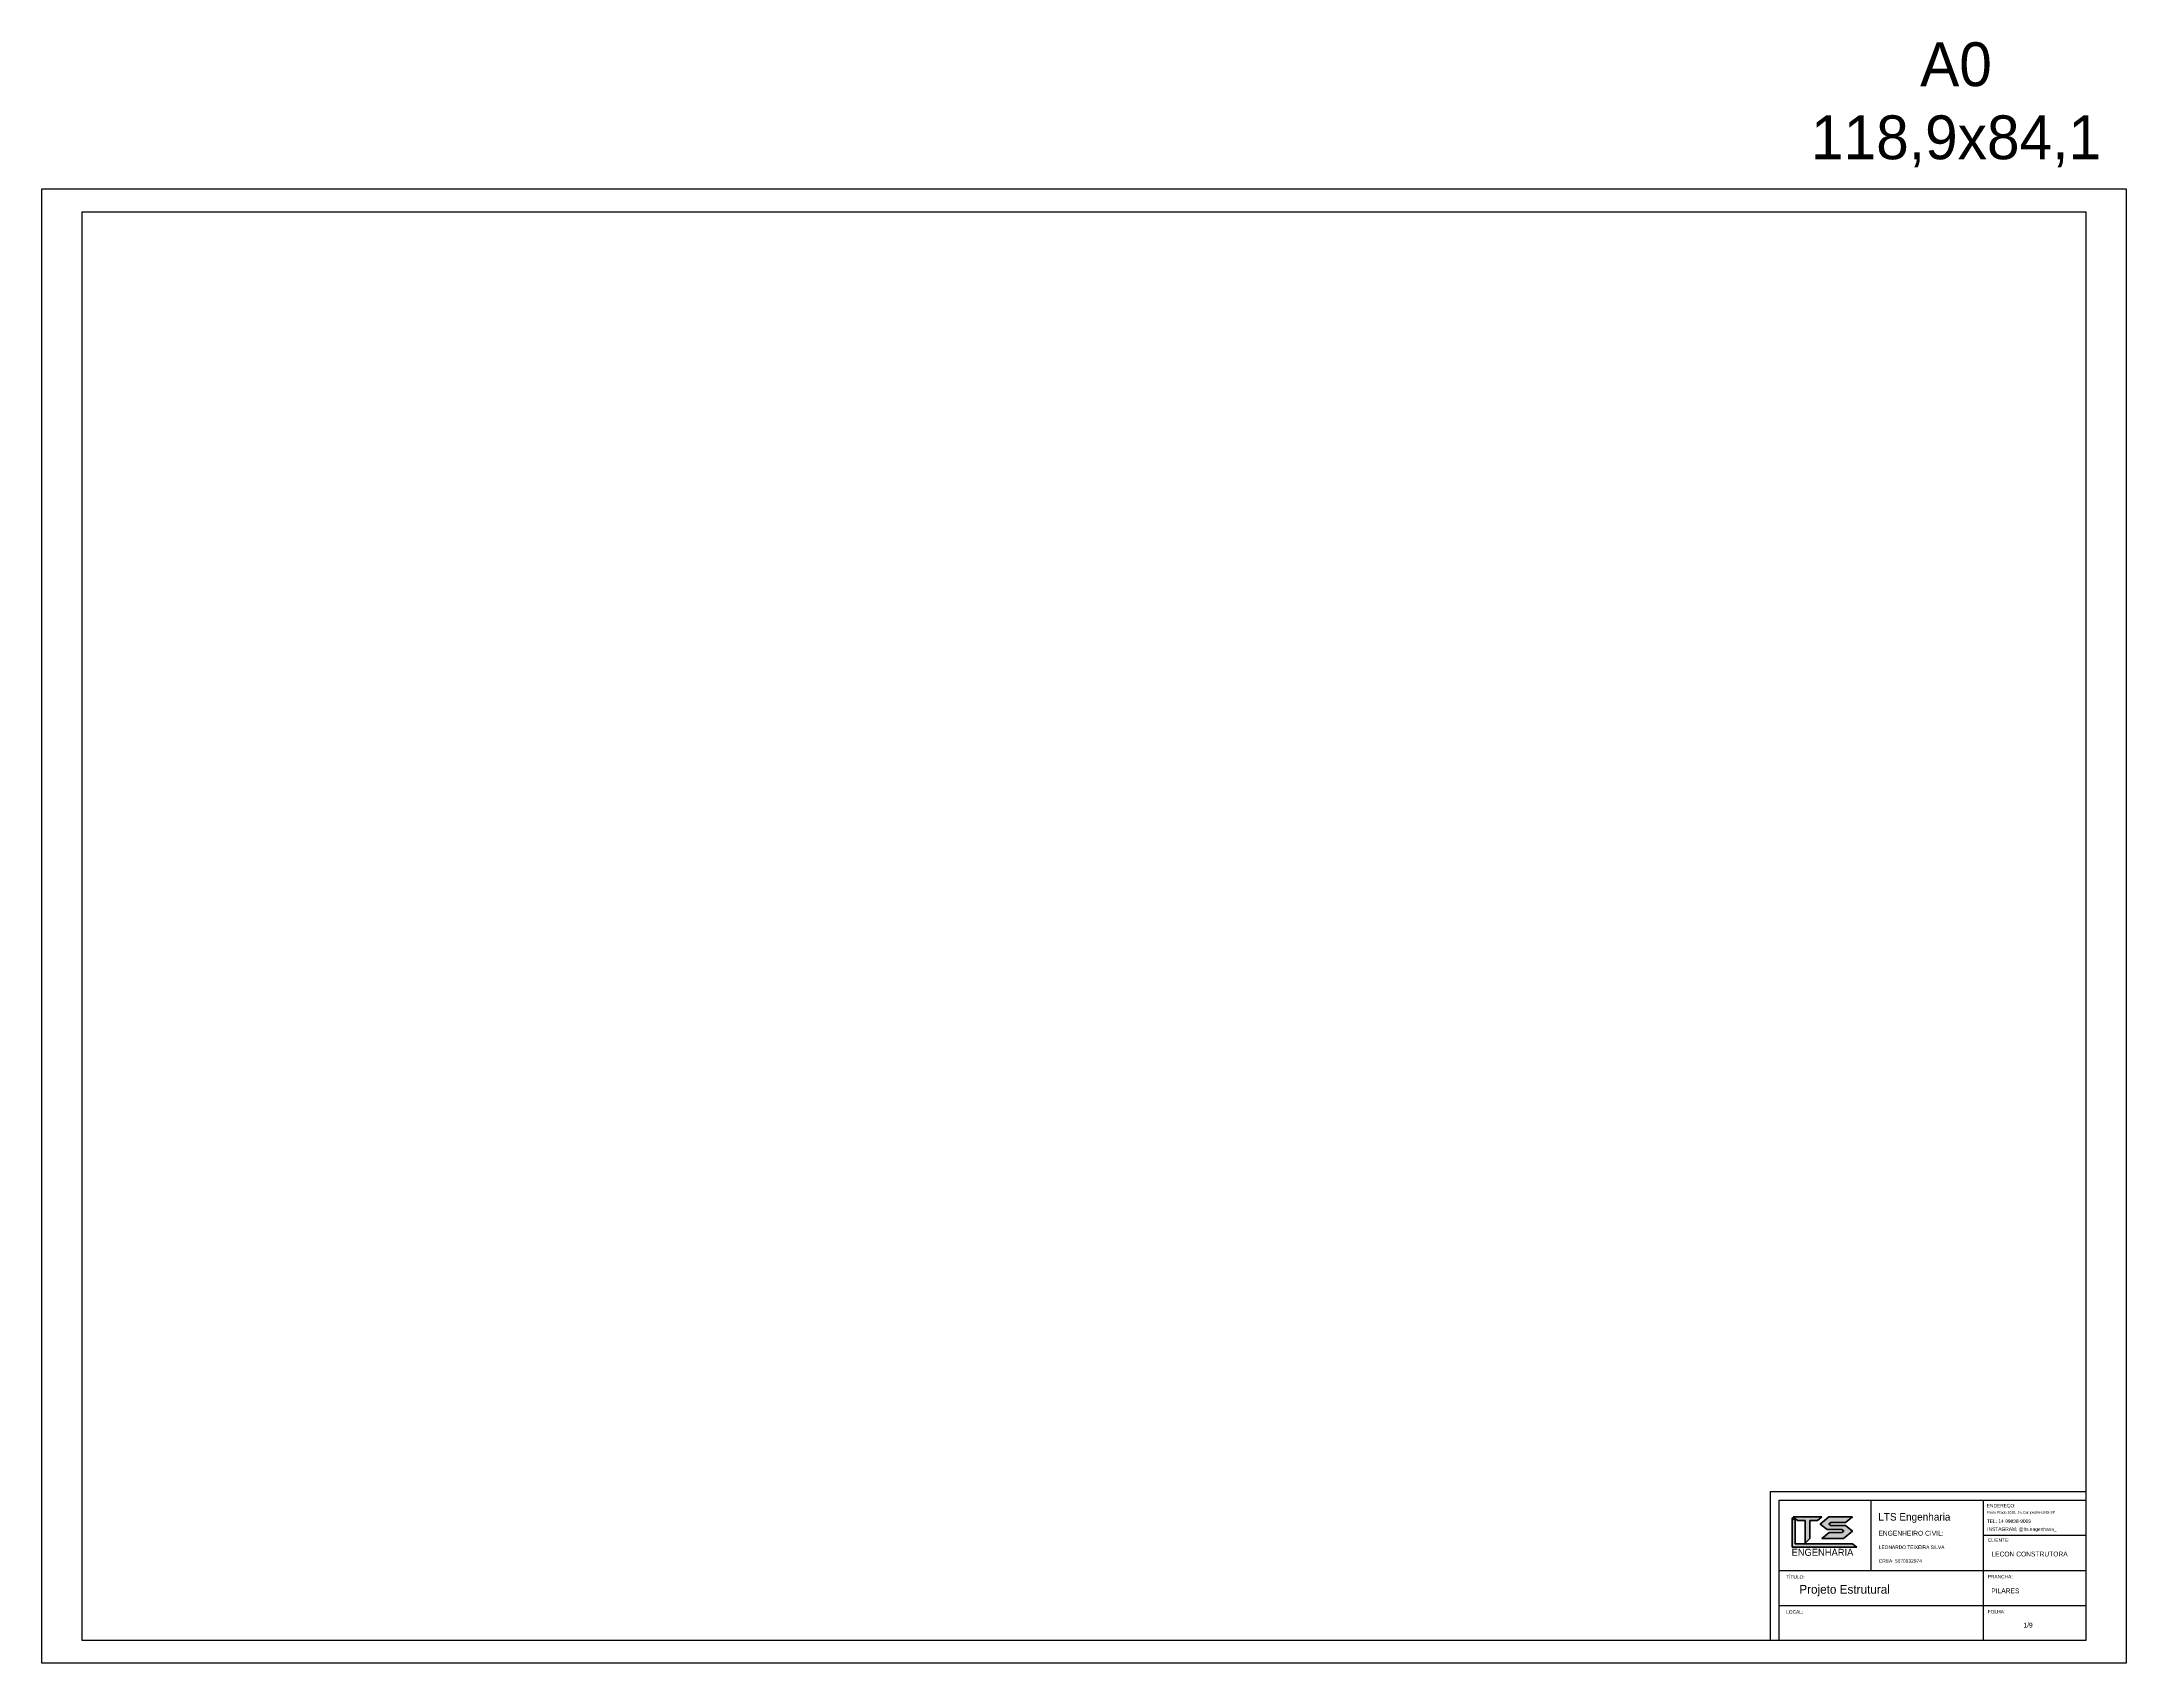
# Model space of a CAD drawing. Header units: millimetres. Extents: x -34 to 951, y -76 to 463.
# Drawn here: x -14.1 to 104.8, y 270.2 to 362.7 of the extents above; entities that cross this region are included whole.
import ezdxf

# ---------------------------------------------------------------- set-up
doc = ezdxf.new("R2010")
doc.units = ezdxf.units.MM
doc.header["$MEASUREMENT"] = 0

msp = doc.modelspace()

# ---------------------------------------------------------------- hatches: boundary and pattern name
h = msp.add_hatch(color=7)
h.dxf.hatch_style = 1
h.paths.add_polyline_path([(85.9483, 278.3153), (85.7808, 278.4493), (85.7808, 276.7738), (89.4669, 276.7738), (89.2156, 276.9749), (85.9483, 276.9749)])
h.paths.add_polyline_path([(86.7776, 278.303), (87.2133, 278.303), (87.4646, 278.504), (87.3808, 278.504), (85.8226, 278.504), (86.0739, 278.303), (86.5096, 278.303), (86.5096, 277.0136), (86.7776, 277.2816)])
h.paths.add_polyline_path([(87.9699, 278.0212), (87.8691, 278.1019), (87.9699, 278.1826), (88.8138, 278.1826), (89.2156, 278.504), (87.8691, 278.504), (87.3664, 278.1019), (87.7682, 277.7805), (88.6121, 277.7805), (88.7129, 277.6998), (88.6121, 277.6191), (87.8864, 277.6191), (87.4646, 277.2816), (88.6929, 277.2816), (89.2156, 277.6998), (88.8138, 278.0212)])

# ---------------------------------------------------------------- linework, layer by layer
at = {"color": 7}
for p, q in [((-14.0684, 354.2562), (104.8316, 354.2562)), ((-14.0684, 270.1562), (-14.0684, 354.2562)), ((104.8316, 354.2562), (104.8316, 270.1562)), ((-11.7684, 352.9562), (102.5316, 352.9562)), ((-11.7684, 271.4562), (-11.7684, 352.9562)), ((102.5316, 352.9562), (102.5316, 271.4562)), ((84.5316, 279.9562), (102.5316, 279.9562)), ((84.5316, 279.4562), (84.5316, 279.9562)), ((84.5316, 271.4562), (84.5316, 279.4562)), ((85.0316, 271.4562), (85.0316, 279.4562)), ((85.0316, 279.4562), (102.5316, 279.4562)), ((90.2816, 275.4562), (90.2816, 279.4562)), ((96.6655, 279.4562), (96.6655, 271.4562)), ((102.5316, 279.4562), (102.5316, 271.4562)), ((85.7808, 278.4493), (85.7808, 276.7738)), ((85.9483, 278.3153), (85.7808, 278.4493)), ((85.7808, 278.4493), (85.7808, 276.7738)), ((85.8226, 278.504), (86.0739, 278.303)), ((87.4646, 278.504), (85.8226, 278.504)), ((85.9483, 276.9749), (85.9483, 278.3153)), ((86.0739, 278.303), (86.5096, 278.303)), ((86.5096, 278.303), (86.5096, 277.0136)), ((86.7776, 277.2816), (86.7776, 278.303)), ((86.7776, 278.303), (87.2133, 278.303)), ((87.2133, 278.303), (87.4646, 278.504)), ((87.8691, 278.504), (87.3664, 278.1019)), ((89.2156, 278.504), (87.8691, 278.504)), ((88.8138, 278.1826), (89.2156, 278.504)), ((86.5096, 277.0136), (86.7776, 277.2816)), ((87.3664, 278.1019), (87.7682, 277.7805)), ((87.8864, 277.6191), (87.4646, 277.2816)), ((87.4646, 277.2816), (88.6929, 277.2816)), ((87.7682, 277.7805), (88.6121, 277.7805)), ((87.8691, 278.1019), (87.9699, 278.1826)), ((87.9699, 278.0212), (87.8691, 278.1019)), ((88.6121, 277.6191), (87.8864, 277.6191)), ((87.9699, 278.1826), (88.8138, 278.1826)), ((88.8138, 278.0212), (87.9699, 278.0212)), ((88.6121, 277.7805), (88.7129, 277.6998)), ((88.7129, 277.6998), (88.6121, 277.6191)), ((88.6929, 277.2816), (89.2156, 277.6998)), ((89.2156, 277.6998), (88.8138, 278.0212)), ((96.6655, 277.4562), (102.5316, 277.4562)), ((85.7808, 276.7738), (89.4669, 276.7738)), ((89.2156, 276.9749), (85.9483, 276.9749)), ((89.4669, 276.7738), (89.2156, 276.9749)), ((85.0316, 275.4562), (102.5316, 275.4562)), ((85.0316, 273.4562), (102.5316, 273.4562)), ((102.5316, 271.4562), (-11.7684, 271.4562)), ((102.5316, 271.4562), (85.0316, 271.4562)), ((102.5316, 271.4562), (85.0316, 271.4562)), ((104.8316, 270.1562), (-14.0684, 270.1562))]:
    msp.add_line(p, q, dxfattribs=at)
for points in [[(85.9483, 276.9749), (89.2156, 276.9749), (89.4669, 276.7738), (85.7808, 276.7738), (85.7808, 278.4493), (85.9483, 278.3153)], [(85.7808, 276.7738), (89.4669, 276.7738), (89.2156, 276.9749), (85.9483, 276.9749), (85.9483, 278.3153), (85.7808, 278.4493)], [(86.5096, 278.303), (86.0739, 278.303), (85.8226, 278.504), (87.3808, 278.504), (87.4646, 278.504), (87.2133, 278.303), (86.7776, 278.303), (86.7776, 277.2816), (86.5096, 277.0136)], [(86.0739, 278.303), (86.5096, 278.303), (86.5096, 277.0136), (86.7776, 277.2816), (86.7776, 278.303), (87.2133, 278.303), (87.4646, 278.504), (85.8226, 278.504)], [(87.8691, 278.1019), (87.9699, 278.1826), (88.8138, 278.1826), (89.2156, 278.504), (87.8691, 278.504), (87.3664, 278.1019), (87.7682, 277.7805), (88.6121, 277.7805), (88.7129, 277.6998), (88.6121, 277.6191), (87.8864, 277.6191), (87.4646, 277.2816), (88.6929, 277.2816), (89.2156, 277.6998), (88.8138, 278.0212), (87.9699, 278.0212), (88.8138, 278.0212), (89.2156, 277.6998), (88.6929, 277.2816), (87.4646, 277.2816), (87.8864, 277.6191), (88.6121, 277.6191), (88.7129, 277.6998), (88.6121, 277.7805), (87.7682, 277.7805), (87.3664, 278.1019), (87.8691, 278.504), (89.2156, 278.504), (88.8138, 278.1826), (87.9699, 278.1826), (87.8691, 278.1019), (87.9699, 278.0212)]]:
    msp.add_lwpolyline(points, close=True, dxfattribs=at)

# ---------------------------------------------------------------- texts
for s, height, p in [('LTS Engenharia', 0.425339, (90.6879, 278.2988)), ('TEL: 14 99838-9009', 0.2, (96.8749, 278.1656)), ('ENDEREÇO:', 0.2, (96.8707, 279.0501)), ('Paulo Prado 1018, Jrd.Campestre-LINS-SP', 0.144994, (96.8937, 278.6982)), ('ENGENHEIRO CIVIL:', 0.275339, (90.6925, 277.4384)), ('INSTAGRAM: @lts.engenharia_', 0.2, (96.8993, 277.7088)), ('CLIENTE:', 0.2, (96.925, 277.0853)), ('ENGENHARIA', 0.39848, (85.7386, 276.2884)), ('CREA: 5070932974', 0.2, (90.7137, 275.8904)), ('LEONARDO TEIXEIRA SILVA', 0.2, (90.7127, 276.6775)), ('LECON CONSTRUTORA', 0.275339, (97.1359, 276.2513)), ('TÍTULO:', 0.2, (85.4283, 274.9774)), ('PRANCHA:', 0.2, (96.925, 274.9998)), ('Projeto Estrutural', 0.5, (86.1788, 274.127)), ('PILARES ', 0.27534, (97.1309, 274.1507)), ('LOCAL:', 0.2, (85.4283, 272.9877)), ('FOLHA:', 0.2, (96.925, 273.0005)), ('1/9', 0.27534, (98.9632, 272.194))]:
    msp.add_text(s, height=height, dxfattribs=at).set_placement(p)
at = {"color": 7, "insert": (85.9265, 362.6148), "char_height": 2.5, "attachment_point": 1}
msp.add_mtext_dynamic_manual_height_columns('\\pxqc;A0\\P118,9x84,1', width=18.384127, gutter_width=12.5, heights=[0], dxfattribs=at)

doc.saveas('drawing.dxf')
